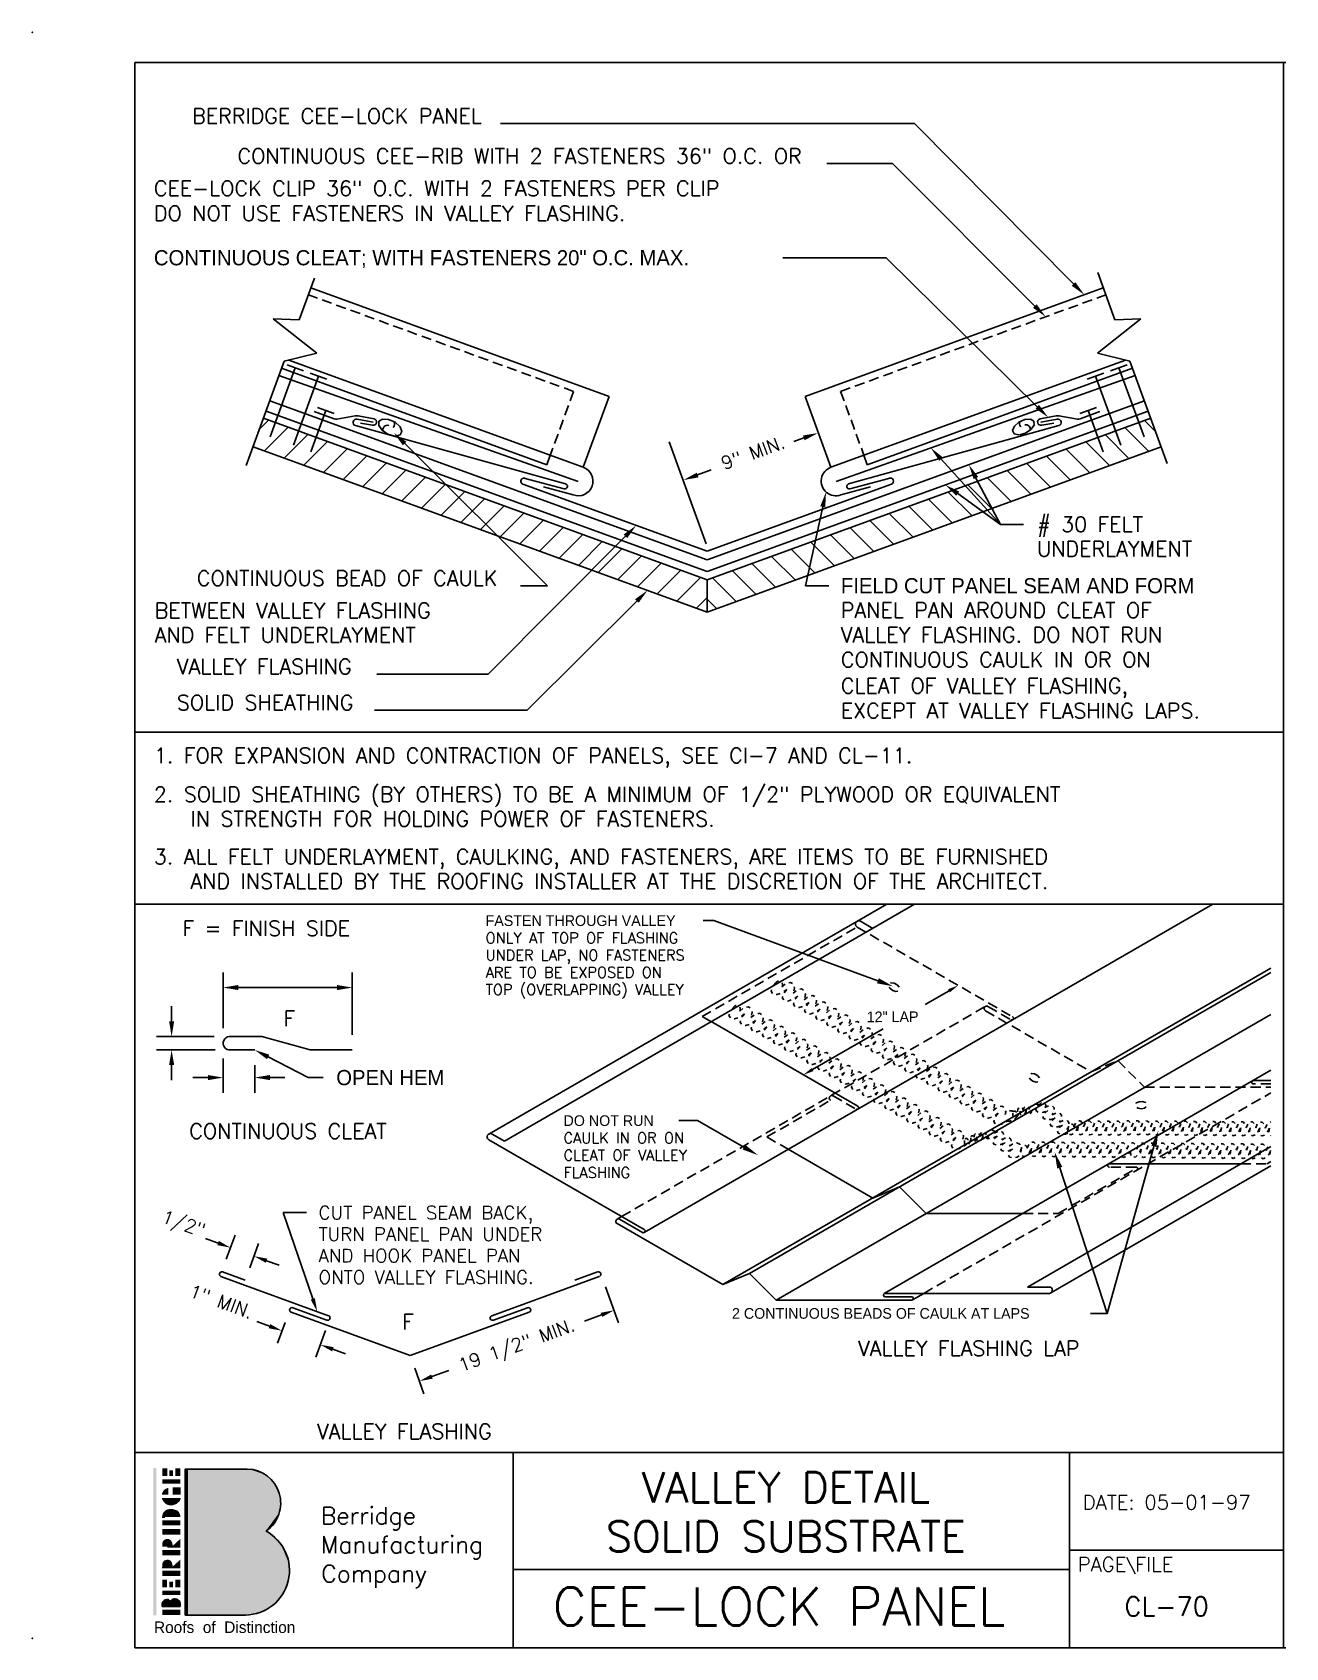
# Model space of a CAD drawing. Extents: x -41.3 to -10.3, y 0.7 to 40.7.
import ezdxf
from ezdxf.enums import TextEntityAlignment as Align

# ---------------------------------------------------------------- set-up
doc = ezdxf.new("R2010")
doc.units = 0
doc.header["$LTSCALE"] = 0.499875
doc.header["$MEASUREMENT"] = 0
doc.linetypes.add('DOT2', pattern=[0.125, 0, -0.125])
doc.linetypes.add('HIDDENX2', pattern=[0.75, 0.5, -0.25])
doc.layers.get('0').update_dxf_attribs({"linetype": 'CONTINUOUS'})
for name, color, linetype in [('1', 7, 'CONTINUOUS'), ('2', 7, 'CONTINUOUS'), ('BORDER', 7, 'CONTINUOUS'), ('CMP-FLSH', 7, 'CONTINUOUS'), ('DIM-TXT', 7, 'CONTINUOUS'), ('STRCTR', 7, 'CONTINUOUS')]:
    doc.layers.add(name, color=color, linetype=linetype)
doc.styles.add('AU101S01', font='SIMPLEX.SHX')
doc.styles.add('ROMANS', font='romans', dxfattribs={"height": 0.375})

msp = doc.modelspace()

# ---------------------------------------------------------------- texts
at = {"layer": 'BORDER', "color": 7, "linetype": 'CONTINUOUS'}
msp.add_text('DO NOT RUN', height=0.2637, dxfattribs=at).set_placement((-28.198, 13.625))
at = {"layer": 'BORDER', "color": 7, "linetype": 'CONTINUOUS', "style": 'ROMANS'}
for s, height, p in [('CAULK IN OR ON ', 0.26367, (-28.198, 13.198)), ('CLEAT OF VALLEY', 0.26367, (-28.198, 12.771)), ('FLASHING', 0.2637, (-28.198, 12.34)), ('PAGE\\FILE', 0.3566, (-15.473, 2.598))]:
    msp.add_text(s, height=height, dxfattribs=at).set_placement(p)
for s, height, p in [('DATE: 05-01-97', 0.35663, (-13.27, 4.314)), ('CEE-LOCK PANEL', 0.9375, (-22.861, 1.736)), ('CL-70', 0.4688, (-13.27, 1.736))]:
    msp.add_text(s, height=height, dxfattribs=at).set_placement(p, align=Align.MIDDLE)
at = {"layer": 'CMP-FLSH', "color": 7, "linetype": 'CONTINUOUS'}
for s, p in [('CONTINUOUS CLEAT; WITH FASTENERS 20" O.C. MAX.', (-38.337, 34.921)), ('OPEN HEM', (-33.823, 14.635))]:
    msp.add_text(s, height=0.375, dxfattribs=at).set_placement(p)
at = {"layer": 'CMP-FLSH', "color": 7, "linetype": 'CONTINUOUS', "style": 'AU101S01', "width": 1.000612}
for s, height, p in [('Berridge', 0.426, (-34.206, 3.769)), ('Manufacturing', 0.42603, (-34.207, 3.052)), ('Company', 0.426, (-34.192, 2.335))]:
    msp.add_text(s, height=height, dxfattribs=at).set_placement(p)
at = {"layer": 'CMP-FLSH', "color": 7, "linetype": 'CONTINUOUS', "width": 1.000612}
msp.add_text('Roofs  of  Distinction', height=0.28514, dxfattribs=at).set_placement((-38.335, 1.079))
at = {"layer": 'DIM-TXT', "color": 7, "linetype": 'CONTINUOUS', "style": 'ROMANS'}
for s, p in [('BERRIDGE CEE-LOCK PANEL', (-30.22, 38.429)), ('CONTINUOUS CEE-RIB WITH 2 FASTENERS 36" O.C. OR', (-22.302, 37.437)), ('CONTINUOUS BEAD OF CAULK', (-29.832, 26.991)), ('VALLEY FLASHING', (-33.443, 24.805)), ('SOLID SHEATHING', (-33.395, 23.914)), ('F = FINISH SIDE', (-33.483, 18.329))]:
    msp.add_text(s, height=0.375, dxfattribs=at).set_placement(p, align=Align.RIGHT)
for s, height, p in [('CEE-LOCK CLIP 36" O.C. WITH 2 FASTENERS PER CLIP', 0.375, (-38.335, 36.637)), ('DO NOT USE FASTENERS IN VALLEY FLASHING.', 0.375, (-38.335, 36.02)), ('# 30 FELT', 0.375, (-16.474, 28.324)), ('UNDERLAYMENT', 0.375, (-16.478, 27.718)), ('BETWEEN VALLEY FLASHING', 0.375, (-38.316, 26.192)), ('PANEL PAN AROUND CLEAT OF', 0.375, (-21.332, 26.199)), ('AND FELT UNDERLAYMENT', 0.375, (-38.316, 25.585)), ('VALLEY FLASHING. DO NOT RUN', 0.375, (-21.332, 25.592)), ('CONTINUOUS CAULK IN OR ON', 0.375, (-21.332, 24.976)), ('CLEAT OF VALLEY FLASHING,', 0.375, (-21.332, 24.33)), ('EXCEPT AT VALLEY FLASHING LAPS.', 0.375, (-21.332, 23.715)), ('1. FOR EXPANSION AND CONTRACTION OF PANELS, SEE CI-7 AND CL-11.', 0.375, (-38.337, 22.606)), ('2. SOLID SHEATHING (BY OTHERS) TO BE A MINIMUM OF 1/2" PLYWOOD OR EQUIVALENT', 0.375, (-38.337, 21.643)), ('IN STRENGTH FOR HOLDING POWER OF FASTENERS.', 0.375, (-37.428, 21.036)), ('3. ALL FELT UNDERLAYMENT, CAULKING, AND FASTENERS, ARE ITEMS TO BE FURNISHED', 0.375, (-38.337, 20.101)), ('AND INSTALLED BY THE ROOFING INSTALLER AT THE DISCRETION OF THE ARCHITECT.', 0.375, (-37.428, 19.494)), ('ONLY AT TOP OF FLASHING', 0.26367, (-30.127, 18.147)), ('UNDER LAP, NO FASTENERS', 0.26367, (-30.127, 17.72)), ('ARE TO BE EXPOSED ON', 0.26367, (-30.127, 17.293)), ('TOP (OVERLAPPING) VALLEY', 0.26367, (-30.127, 16.867)), ('F', 0.375, (-35.126, 16.096)), ('CUT PANEL SEAM BACK,', 0.32959, (-34.26, 11.315)), ('TURN PANEL PAN UNDER', 0.32959, (-34.262, 10.785)), ('AND HOOK PANEL PAN', 0.32959, (-34.262, 10.251)), ('ONTO VALLEY FLASHING.', 0.32959, (-34.262, 9.718)), ('F', 0.375, (-32.191, 8.591))]:
    msp.add_text(s, height=height, dxfattribs=at).set_placement(p)
for s, height, p in [('9" MIN.', 0.3296, (-23.51, 30.288)), ('19 1/2" MIN.', 0.32959, (-29.356, 8.187))]:
    msp.add_text(s, height=height, rotation=20, dxfattribs=at).set_placement(p, align=Align.MIDDLE)
at = {"layer": 'DIM-TXT', "color": 7, "linetype": 'CONTINUOUS'}
for s, height, p in [('FIELD CUT PANEL SEAM AND FORM', 0.375, (-21.332, 26.806)), ('FASTEN THROUGH VALLEY', 0.26367, (-30.127, 18.574)), ('2 CONTINUOUS BEADS OF CAULK AT LAPS', 0.26367, (-24.029, 8.855))]:
    msp.add_text(s, height=height, dxfattribs=at).set_placement(p)
msp.add_text('12" LAP', height=0.2637, rotation=0.1267, dxfattribs=at).set_placement((-20.694, 16.193))
at = {"layer": 'DIM-TXT', "color": 7, "linetype": 'CONTINUOUS', "style": 'ROMANS'}
for s, height, p in [('CONTINUOUS CLEAT', 0.375, (-35.017, 13.31)), ('VALLEY FLASHING LAP', 0.375, (-18.167, 7.935)), ('VALLEY FLASHING', 0.375, (-32.136, 5.879)), ('VALLEY DETAIL', 0.75, (-22.693, 4.311)), ('SOLID SUBSTRATE', 0.75, (-22.693, 3.097))]:
    msp.add_text(s, height=height, dxfattribs=at).set_placement(p, align=Align.CENTER)
for s, p in [('1/2"', (-37.659, 11.059)), ('1" MIN.', (-36.724, 9.125))]:
    msp.add_text(s, height=0.3296, rotation=340, dxfattribs=at).set_placement(p, align=Align.CENTER)

# ---------------------------------------------------------------- blocks, each defined once
blk = doc.blocks.new('*X0')
at = {"color": 0, "linetype": 'CONTINUOUS'}
for p, q in [((8.162, 16.117), (8.387, 16.342)), ((8.288, 15.58), (8.873, 16.165)), ((8.774, 15.403), (9.359, 15.988)), ((9.26, 15.226), (9.845, 15.811)), ((9.746, 15.049), (10.331, 15.634)), ((10.232, 14.872), (10.817, 15.457)), ((10.718, 14.695), (11.303, 15.28)), ((11.204, 14.518), (11.789, 15.104)), ((11.69, 14.341), (12.275, 14.927)), ((12.176, 14.165), (12.761, 14.75)), ((12.662, 13.988), (13.247, 14.573)), ((13.148, 13.811), (13.733, 14.396)), ((13.634, 13.634), (14.219, 14.219)), ((14.12, 13.457), (14.705, 14.042)), ((14.606, 13.28), (15.191, 13.865)), ((15.092, 13.103), (15.677, 13.688)), ((15.578, 12.926), (16.163, 13.511)), ((16.064, 12.749), (16.649, 13.335)), ((16.55, 12.573), (17.135, 13.158)), ((17.036, 12.396), (17.621, 12.981)), ((17.522, 12.219), (18.107, 12.804)), ((18.008, 12.042), (18.593, 12.627)), ((18.494, 11.865), (19.079, 12.45)), ((18.98, 11.688), (19.242, 11.95))]:
    blk.add_line(p, q, dxfattribs=at)
blk = doc.blocks.new('*X1')
at = {"color": 0, "linetype": 'CONTINUOUS'}
for p, q in [((30.171, 15.57), (29.586, 16.155)), ((30.343, 16.061), (30.072, 16.332)), ((28.713, 15.04), (28.128, 15.625)), ((29.199, 15.216), (28.614, 15.802)), ((29.685, 15.393), (29.1, 15.978)), ((27.741, 14.686), (27.155, 15.271)), ((28.227, 14.863), (27.642, 15.448)), ((26.769, 14.332), (26.183, 14.917)), ((27.255, 14.509), (26.669, 15.094)), ((25.797, 13.978), (25.211, 14.563)), ((26.283, 14.155), (25.697, 14.74)), ((24.339, 13.447), (23.753, 14.033)), ((24.825, 13.624), (24.239, 14.21)), ((25.311, 13.801), (24.725, 14.386)), ((23.366, 13.094), (22.781, 13.679)), ((23.853, 13.271), (23.267, 13.856)), ((22.394, 12.74), (21.809, 13.325)), ((22.88, 12.917), (22.295, 13.502)), ((20.936, 12.209), (20.351, 12.794)), ((21.422, 12.386), (20.837, 12.971)), ((21.908, 12.563), (21.323, 13.148)), ((19.964, 11.855), (19.379, 12.441)), ((20.45, 12.032), (19.865, 12.617)), ((19.478, 11.679), (19.242, 11.915))]:
    blk.add_line(p, q, dxfattribs=at)

# ---------------------------------------------------------------- linework, layer by layer
at = {"color": 7}
for p in [(-41.346, 40.687), (-41.346, 0.95)]:
    msp.add_point(p, dxfattribs=at)
at = {"layer": '1', "color": 7}
for p, q in [((-10.324, 39.938), (-38.806, 39.938)), ((-38.806, 39.938), (-38.806, 0.716)), ((-10.381, 0.716), (-10.381, 39.938)), ((-38.806, 5.543), (-10.362, 5.543)), ((-29.441, 0.716), (-29.441, 5.532)), ((-10.362, 5.543), (-15.672, 5.543)), ((-15.672, 5.543), (-15.672, 3.129)), ((-37.515, 5.131), (-37.515, 1.547)), ((-15.672, 3.129), (-10.381, 3.129)), ((-10.381, 3.129), (-15.672, 3.129)), ((-15.672, 3.129), (-15.672, 0.716)), ((-29.417, 2.647), (-15.672, 2.647)), ((-38.806, 0.716), (-10.323, 0.716)), ((-15.672, 0.716), (-29.441, 0.716))]:
    msp.add_line(p, q, dxfattribs=at)
at = {"layer": '2', "color": 7}
for p, q in [((-37.566, 5.004), (-37.565, 1.528)), ((-37.565, 4.522), (-37.557, 5.137)), ((-37.565, 5.004), (-37.565, 5.137)), ((-37.555, 5.137), (-37.565, 5.137)), ((-37.558, 3.334), (-37.55, 5.138)), ((-37.551, 4.237), (-37.551, 5.138)), ((-37.551, 5.127), (-37.55, 5.138)), ((-37.551, 5.082), (-37.551, 5.138)), ((-37.55, 5.13), (-37.551, 5.132)), ((-37.551, 5.126), (-37.551, 5.132)), ((-37.551, 5.126), (-37.55, 5.131)), ((-36.037, 5.135), (-37.549, 5.135)), ((-37.549, 5.121), (-37.549, 1.524)), ((-38.071, 3.949), (-38.128, 3.949)), ((-38.066, 3.949), (-38.128, 3.949)), ((-38.066, 3.949), (-38.128, 3.949)), ((-38.108, 3.949), (-38.091, 3.949)), ((-37.565, 3.908), (-37.565, 1.522)), ((-38, 3.213), (-37.683, 3.214)), ((-37.954, 2.7), (-38.128, 2.7)), ((-38, 2.7), (-37.683, 2.701)), ((-38.123, 1.824), (-38.128, 1.799)), ((-38.128, 1.799), (-38.128, 1.738)), ((-38.128, 1.736), (-37.685, 1.736)), ((-38.113, 1.848), (-38.123, 1.824)), ((-38.096, 1.869), (-38.113, 1.848)), ((-38.08, 1.884), (-38.096, 1.869)), ((-38.054, 1.896), (-38.08, 1.884)), ((-38.027, 1.905), (-38.054, 1.896)), ((-37.978, 1.906), (-38.027, 1.905)), ((-37.961, 1.89), (-37.978, 1.906)), ((-37.945, 1.873), (-37.961, 1.89)), ((-37.927, 1.857), (-37.945, 1.873)), ((-37.921, 1.869), (-37.927, 1.857)), ((-37.91, 1.883), (-37.921, 1.869)), ((-37.881, 1.904), (-37.91, 1.883)), ((-37.859, 1.914), (-37.881, 1.904)), ((-37.834, 1.925), (-37.859, 1.914)), ((-37.81, 1.925), (-37.834, 1.925)), ((-37.778, 1.92), (-37.81, 1.925)), ((-37.756, 1.911), (-37.778, 1.919)), ((-37.734, 1.895), (-37.756, 1.911)), ((-37.713, 1.875), (-37.734, 1.895)), ((-37.698, 1.849), (-37.713, 1.875)), ((-37.684, 1.815), (-37.7, 1.854)), ((-37.685, 1.736), (-37.685, 1.816)), ((-37.55, 1.522), (-37.565, 1.522)), ((-36.07, 1.522), (-37.55, 1.522))]:
    msp.add_line(p, q, dxfattribs=at)
for centre, major_axis, start_param, end_param in [((-36.042, 4.292), (0.844, 0), 5.328844, 7.832798), ((-36.085, 2.628), (-1.105, 0), 1.579801, 4.224074)]:
    msp.add_ellipse(centre, major_axis=major_axis, ratio=0.999388, start_param=start_param, end_param=end_param, dxfattribs=at)
for points in [[(-38.347, 5.16), (-38.275, 5.16), (-38.347, 1.519), (-38.275, 1.519)], [(-38.008, 4.964), (-38.008, 5.154), (-38.129, 4.963), (-38.129, 5.154)], [(-38.128, 4.881), (-37.685, 4.881), (-38.128, 4.771), (-37.685, 4.771)], [(-37.957, 4.964), (-37.867, 4.964), (-37.957, 5.104), (-37.867, 5.104)], [(-37.806, 4.963), (-37.685, 4.963), (-37.806, 5.154), (-37.685, 5.154)], [(-37.553, 5.135), (-37.553, 3.922), (-37.561, 3.922)], [(-37.558, 4.565), (-37.558, 5.138), (-37.361, 4.558)], [(-37.558, 1.523), (-35.561, 3.612), (-37.55, 5.137)], [(-37.549, 5.137), (-37.558, 5.137), (-37.546, 5.117), (-37.55, 5.114)], [(-35.561, 3.612), (-35.98, 5.137), (-37.55, 5.137)], [(-35.537, 4.981), (-35.819, 5.111), (-35.98, 5.137)], [(-35.206, 4.452), (-35.537, 4.981), (-35.98, 5.137)], [(-35.561, 3.612), (-35.206, 4.452), (-35.98, 5.137)], [(-35.537, 4.981), (-35.674, 5.051), (-35.819, 5.111)], [(-35.303, 4.695), (-35.416, 4.868), (-35.537, 4.981)], [(-35.206, 4.452), (-35.303, 4.695), (-35.537, 4.981)], [(-38.074, 4.625), (-38.111, 4.577), (-38.139, 4.501)], [(-38.074, 4.625), (-38.139, 4.501), (-37.977, 4.501)], [(-38.111, 4.577), (-38.126, 4.555), (-38.139, 4.501)], [(-38.126, 4.555), (-38.139, 4.523), (-38.139, 4.501)], [(-38.137, 4.417), (-38.129, 4.38), (-38.1, 4.335)], [(-38.137, 4.417), (-38.1, 4.335), (-38.049, 4.279)], [(-38.137, 4.417), (-38.049, 4.279), (-37.947, 4.238)], [(-37.947, 4.238), (-37.676, 4.417), (-38.137, 4.417)], [(-38.074, 4.625), (-38.099, 4.602), (-38.111, 4.577)], [(-37.977, 4.671), (-38.006, 4.661), (-38.074, 4.625)], [(-38.074, 4.625), (-37.977, 4.501), (-37.977, 4.671)], [(-38.006, 4.661), (-38.035, 4.651), (-38.074, 4.625)], [(-38.035, 4.651), (-38.057, 4.641), (-38.074, 4.625)], [(-37.947, 4.238), (-37.783, 4.27), (-37.676, 4.417)], [(-37.685, 4.681), (-37.685, 4.501), (-37.873, 4.681), (-37.873, 4.501)], [(-37.783, 4.27), (-37.727, 4.317), (-37.676, 4.417)], [(-37.727, 4.317), (-37.696, 4.346), (-37.676, 4.417)], [(-37.696, 4.346), (-37.677, 4.398), (-37.676, 4.417)], [(-37.685, 4.681), (-37.676, 4.681), (-37.684, 4.5), (-37.676, 4.5)], [(-35.561, 3.612), (-35.231, 4.062), (-35.206, 4.452)], [(-35.231, 4.062), (-35.198, 4.244), (-35.206, 4.452)], [(-38.112, 4.039), (-38.125, 4.008), (-38.128, 3.996)], [(-38.112, 4.039), (-38.128, 3.996), (-38.128, 3.949)], [(-38.112, 4.039), (-38.128, 3.949), (-38.015, 3.963)], [(-38.097, 4.016), (-38.128, 3.949), (-38.127, 3.949)], [(-38.097, 4.016), (-38.127, 3.949), (-38.016, 3.948)], [(-38.067, 4.1), (-38.094, 4.07), (-38.112, 4.039)], [(-38.067, 4.1), (-38.112, 4.039), (-37.989, 3.996)], [(-38.094, 4.07), (-38.105, 4.056), (-38.112, 4.039)], [(-38.112, 4.039), (-38.015, 3.963), (-38.003, 3.982)], [(-38.112, 4.039), (-38.003, 3.982), (-37.989, 3.996)], [(-38.1, 4.335), (-38.075, 4.306), (-38.049, 4.279)], [(-38.016, 3.948), (-37.849, 4.044), (-38.097, 4.016)], [(-37.993, 4.138), (-38.024, 4.125), (-38.067, 4.1)], [(-37.993, 4.138), (-38.067, 4.1), (-37.972, 4.005)], [(-38.024, 4.125), (-38.051, 4.111), (-38.067, 4.1)], [(-38.067, 4.1), (-37.989, 3.996), (-37.972, 4.005)], [(-38.049, 4.279), (-38.016, 4.257), (-37.947, 4.238)], [(-38.016, 3.948), (-37.684, 3.948), (-37.849, 4.044)], [(-37.86, 4.141), (-37.938, 4.149), (-37.993, 4.138)], [(-37.947, 4.017), (-37.86, 4.141), (-37.993, 4.138)], [(-37.993, 4.138), (-37.972, 4.005), (-37.956, 4.013)], [(-37.993, 4.138), (-37.956, 4.013), (-37.947, 4.017)], [(-37.947, 4.238), (-37.876, 4.238), (-37.783, 4.27)], [(-37.947, 4.017), (-37.855, 4.017), (-37.86, 4.141)], [(-37.86, 4.141), (-37.88, 4.149), (-37.938, 4.149)], [(-37.815, 4.13), (-37.841, 4.136), (-37.86, 4.141)], [(-37.763, 4.112), (-37.815, 4.13), (-37.86, 4.141)], [(-37.855, 4.017), (-37.763, 4.112), (-37.86, 4.141)], [(-37.855, 4.017), (-37.827, 4.008), (-37.763, 4.112)], [(-37.827, 4.008), (-37.711, 4.058), (-37.763, 4.112)], [(-37.827, 4.008), (-37.796, 3.968), (-37.711, 4.058)], [(-37.763, 4.112), (-37.792, 4.122), (-37.815, 4.13)], [(-37.796, 3.968), (-37.685, 3.95), (-37.711, 4.058)], [(-37.783, 4.27), (-37.757, 4.289), (-37.727, 4.317)], [(-37.736, 4.089), (-37.751, 4.103), (-37.763, 4.112)], [(-37.711, 4.058), (-37.736, 4.089), (-37.763, 4.112)], [(-37.711, 4.058), (-37.716, 4.068), (-37.736, 4.089)], [(-37.686, 3.998), (-37.697, 4.027), (-37.711, 4.058)], [(-37.685, 3.95), (-37.686, 3.998), (-37.711, 4.058)], [(-35.561, 3.612), (-35.319, 3.846), (-35.231, 4.062)], [(-38.128, 3.949), (-38.017, 3.95), (-38.015, 3.963)], [(-38.128, 3.867), (-37.685, 3.867), (-38.128, 3.747), (-37.685, 3.747)], [(-38.128, 3.655), (-37.686, 3.655), (-38.128, 3.514), (-37.686, 3.514)], [(-37.796, 3.968), (-37.796, 3.95), (-37.685, 3.95)], [(-37.558, 1.523), (-36.02, 1.531), (-35.561, 3.612)], [(-36.02, 1.531), (-34.997, 2.476), (-35.561, 3.612)], [(-35.561, 3.612), (-35.4, 3.759), (-35.319, 3.846)], [(-35.561, 3.612), (-35.521, 3.62), (-35.4, 3.759)], [(-35.19, 3.274), (-35.408, 3.49), (-35.561, 3.612)], [(-34.997, 2.476), (-35.19, 3.274), (-35.561, 3.612)], [(-38.091, 3.37), (-38.117, 3.337), (-38.129, 3.294)], [(-38.091, 3.37), (-38.129, 3.294), (-38.128, 3.215)], [(-37.897, 3.213), (-38.091, 3.37), (-38.128, 3.215)], [(-38.091, 3.37), (-38.106, 3.357), (-38.117, 3.337)], [(-38.015, 3.404), (-38.055, 3.395), (-38.091, 3.37)], [(-37.947, 3.394), (-38.015, 3.404), (-38.091, 3.37)], [(-38.055, 3.395), (-38.075, 3.386), (-38.091, 3.37)], [(-37.897, 3.213), (-37.947, 3.394), (-38.091, 3.37)], [(-38.015, 3.404), (-38.033, 3.401), (-38.055, 3.395)], [(-37.947, 3.394), (-37.984, 3.404), (-38.015, 3.404)], [(-37.947, 3.394), (-37.97, 3.403), (-37.984, 3.404)], [(-37.91, 3.368), (-37.924, 3.383), (-37.947, 3.394)], [(-37.882, 3.305), (-37.91, 3.368), (-37.947, 3.394)], [(-37.897, 3.213), (-37.882, 3.305), (-37.947, 3.394)], [(-37.882, 3.305), (-37.89, 3.327), (-37.91, 3.368)], [(-37.897, 3.213), (-37.875, 3.259), (-37.882, 3.305)], [(-37.897, 3.213), (-37.876, 3.231), (-37.875, 3.259)], [(-37.685, 3.404), (-37.685, 3.215), (-37.895, 3.215)], [(-37.875, 3.259), (-37.877, 3.282), (-37.882, 3.305)], [(-35.19, 3.274), (-35.295, 3.386), (-35.408, 3.49)], [(-35.005, 2.823), (-35.086, 3.083), (-35.19, 3.274)], [(-34.997, 2.476), (-35.005, 2.823), (-35.19, 3.274)], [(-38.128, 3.131), (-37.685, 3.131), (-38.129, 3.002), (-37.685, 3.002)], [(-38.091, 2.857), (-38.117, 2.824), (-38.129, 2.78)], [(-38.091, 2.857), (-38.129, 2.78), (-38.128, 2.702)], [(-37.897, 2.7), (-38.091, 2.857), (-38.128, 2.702)], [(-38.091, 2.857), (-38.106, 2.843), (-38.117, 2.824)], [(-38.015, 2.891), (-38.055, 2.882), (-38.091, 2.857)], [(-37.947, 2.881), (-38.015, 2.891), (-38.091, 2.857)], [(-38.055, 2.882), (-38.075, 2.873), (-38.091, 2.857)], [(-37.897, 2.7), (-37.947, 2.881), (-38.091, 2.857)], [(-38.015, 2.891), (-38.033, 2.888), (-38.055, 2.882)], [(-37.947, 2.881), (-37.984, 2.891), (-38.015, 2.891)], [(-37.947, 2.881), (-37.97, 2.89), (-37.984, 2.891)], [(-37.91, 2.854), (-37.924, 2.87), (-37.947, 2.881)], [(-37.882, 2.791), (-37.91, 2.854), (-37.947, 2.881)], [(-37.897, 2.7), (-37.882, 2.791), (-37.947, 2.881)], [(-37.882, 2.791), (-37.89, 2.814), (-37.91, 2.854)], [(-37.685, 2.891), (-37.685, 2.702), (-37.895, 2.702)], [(-35.005, 2.823), (-35.037, 2.97), (-35.086, 3.083)], [(-34.997, 2.476), (-34.981, 2.597), (-35.005, 2.823)], [(-38.128, 2.618), (-37.685, 2.618), (-38.129, 2.488), (-37.685, 2.488)], [(-38.009, 2.209), (-38.009, 2.399), (-38.129, 2.208), (-38.129, 2.399)], [(-37.897, 2.7), (-37.875, 2.746), (-37.882, 2.791)], [(-37.897, 2.7), (-37.876, 2.718), (-37.875, 2.746)], [(-37.875, 2.746), (-37.877, 2.769), (-37.882, 2.791)], [(-37.807, 2.208), (-37.685, 2.208), (-37.807, 2.399), (-37.685, 2.399)], [(-36.02, 1.531), (-35.223, 1.939), (-34.997, 2.476)], [(-35.223, 1.939), (-35.07, 2.199), (-34.997, 2.476)], [(-35.07, 2.199), (-35.021, 2.311), (-34.997, 2.476)], [(-38.128, 2.125), (-37.685, 2.125), (-38.128, 2.016), (-37.685, 2.016)], [(-37.957, 2.209), (-37.867, 2.209), (-37.957, 2.349), (-37.867, 2.349)], [(-35.223, 1.939), (-35.118, 2.086), (-35.07, 2.199)], [(-37.926, 1.856), (-38.109, 1.854), (-38.128, 1.738)], [(-37.926, 1.856), (-38.128, 1.738), (-37.685, 1.738)], [(-38.109, 1.854), (-38.124, 1.818), (-38.128, 1.8)], [(-38.109, 1.854), (-38.128, 1.8), (-38.128, 1.738)], [(-38.128, 1.654), (-37.685, 1.654), (-38.128, 1.523), (-37.685, 1.523)], [(-38.109, 1.854), (-38.12, 1.831), (-38.124, 1.818)], [(-38.009, 1.905), (-38.061, 1.894), (-38.109, 1.854)], [(-37.926, 1.856), (-38.009, 1.905), (-38.109, 1.854)], [(-38.061, 1.894), (-38.095, 1.869), (-38.109, 1.854)], [(-38.061, 1.894), (-38.086, 1.88), (-38.095, 1.869)], [(-38.009, 1.905), (-38.04, 1.902), (-38.061, 1.894)], [(-38.009, 1.905), (-38.026, 1.905), (-38.04, 1.902)], [(-37.971, 1.901), (-37.996, 1.906), (-38.009, 1.905)], [(-37.961, 1.888), (-37.971, 1.901), (-38.009, 1.905)], [(-37.926, 1.856), (-37.961, 1.888), (-38.009, 1.905)], [(-37.971, 1.901), (-37.979, 1.906), (-37.996, 1.906)], [(-37.94, 1.869), (-37.95, 1.88), (-37.961, 1.888)], [(-37.926, 1.856), (-37.94, 1.869), (-37.961, 1.888)], [(-37.837, 1.925), (-37.897, 1.892), (-37.926, 1.856)], [(-37.74, 1.9), (-37.837, 1.925), (-37.926, 1.856)], [(-37.685, 1.738), (-37.74, 1.9), (-37.926, 1.856)], [(-37.897, 1.892), (-37.914, 1.878), (-37.926, 1.856)], [(-37.914, 1.878), (-37.922, 1.868), (-37.926, 1.856)], [(-37.837, 1.925), (-37.868, 1.911), (-37.897, 1.892)], [(-37.868, 1.911), (-37.885, 1.901), (-37.897, 1.892)], [(-37.805, 1.923), (-37.807, 1.926), (-37.837, 1.925)], [(-37.778, 1.919), (-37.805, 1.923), (-37.837, 1.925)], [(-37.74, 1.9), (-37.778, 1.919), (-37.837, 1.925)], [(-37.778, 1.919), (-37.79, 1.922), (-37.805, 1.923)], [(-37.74, 1.9), (-37.758, 1.913), (-37.778, 1.919)], [(-37.712, 1.876), (-37.727, 1.89), (-37.74, 1.9)], [(-37.7, 1.853), (-37.712, 1.876), (-37.74, 1.9)], [(-37.685, 1.818), (-37.7, 1.853), (-37.74, 1.9)], [(-37.685, 1.738), (-37.685, 1.818), (-37.74, 1.9)], [(-36.02, 1.531), (-35.472, 1.713), (-35.223, 1.939)], [(-36.02, 1.531), (-35.819, 1.557), (-35.472, 1.713)], [(-35.819, 1.557), (-35.649, 1.618), (-35.472, 1.713)], [(-35.819, 1.557), (-35.682, 1.601), (-35.649, 1.618)], [(-35.649, 1.618), (-35.569, 1.653), (-35.472, 1.713)], [(-35.472, 1.713), (-35.335, 1.817), (-35.223, 1.939)], [(-37.558, 1.523), (-36.028, 1.523), (-36.02, 1.531)], [(-36.02, 1.531), (-35.931, 1.531), (-35.819, 1.557)]]:
    msp.add_solid(points, dxfattribs=at)
at = {"layer": 'BORDER', "color": 7, "linetype": 'CONTINUOUS'}
for p, q in [((-38.806, 23.37), (-10.381, 23.37)), ((-38.806, 19.115), (-10.381, 19.115))]:
    msp.add_line(p, q, dxfattribs=at)
at = {"layer": 'BORDER', "color": 7, "linetype": 'CONTINUOUS', "flags": 128}
msp.add_lwpolyline([(-23.733, 13.101), (-24.886, 13.757), (-25.347, 13.757)], dxfattribs=at)
at = {"layer": 'BORDER', "color": 7, "linetype": 'CONTINUOUS', "extrusion": (0, 0, -1)}
msp.add_solid([(23.7, 13.159), (23.385, 12.903), (23.766, 13.043)], dxfattribs=at)
at = {"layer": 'CMP-FLSH', "color": 7, "linetype": 'HIDDENX2'}
for p, q in [((-27.95, 31.802), (-34.514, 34.191)), ((-21.339, 31.802), (-14.775, 34.191)), ((-27.95, 31.802), (-28.525, 30.222)), ((-21.339, 31.802), (-20.764, 30.222)), ((-24.765, 16.334), (-20.931, 18.547)), ((-20.961, 18.66), (-20.961, 18.66)), ((-20.931, 18.547), (-17.081, 16.325)), ((-26.759, 11.384), (-17.755, 16.583)), ((-17.755, 16.476), (-15.135, 14.963)), ((-17.693, 16.583), (-17.122, 16.253)), ((-24.765, 16.334), (-24.544, 16.207)), ((-15.135, 14.963), (-14.476, 15.242)), ((-14.476, 15.242), (-13.817, 14.582)), ((-19.283, 9.483), (-10.692, 14.444)), ((-13.817, 14.582), (-10.692, 14.582)), ((-10.692, 14.665), (-11.122, 14.665)), ((-23.164, 13.353), (-21.589, 14.262)), ((-21.527, 14.369), (-20.956, 14.04)), ((-23.164, 13.353), (-22.635, 13.047)), ((-15.954, 11.459), (-14.111, 12.524)), ((-14.028, 12.606), (-14.687, 12.606)), ((-11.433, 12.688), (-10.784, 12.688)), ((-10.784, 12.688), (-10.692, 12.742)), ((-16.827, 11.459), (-15.954, 11.459))]:
    msp.add_line(p, q, dxfattribs=at)
at = {"layer": 'CMP-FLSH', "color": 7, "linetype": 'CONTINUOUS'}
for p, q in [((-27.071, 31.678), (-34.452, 34.364)), ((-22.218, 31.678), (-14.838, 34.364)), ((-34.837, 32.386), (-35.459, 30.676)), ((-34.631, 32.311), (-35.042, 32.461)), ((-27.71, 29.925), (-34.999, 32.578)), ((-21.58, 29.925), (-14.29, 32.578)), ((-14.658, 32.311), (-14.247, 32.461)), ((-14.452, 32.386), (-13.83, 30.676)), ((-27.838, 29.573), (-35.241, 32.194)), ((-28.611, 29.987), (-35.175, 32.376)), ((-34.261, 32.176), (-34.883, 30.467)), ((-34.055, 32.102), (-34.466, 32.251)), ((-21.451, 29.573), (-14.048, 32.194)), ((-20.679, 29.987), (-14.114, 32.376)), ((-15.234, 32.102), (-14.823, 32.251)), ((-15.029, 32.176), (-14.406, 30.467)), ((-27.071, 31.678), (-27.71, 29.925)), ((-22.218, 31.678), (-21.58, 29.925)), ((-24.645, 27.342), (-35.561, 31.315)), ((-24.645, 27.63), (-35.469, 31.57)), ((-34.08, 31.331), (-34.452, 30.31)), ((-33.877, 31.124), (-34.369, 31.303)), ((-33.874, 31.256), (-34.286, 31.405)), ((-33.812, 31.118), (-33.355, 31.198)), ((-32.886, 31.124), (-33.283, 31.195)), ((-24.645, 27.63), (-13.821, 31.57)), ((-24.645, 27.342), (-13.728, 31.315)), ((-16.403, 31.124), (-16.006, 31.195)), ((-15.477, 31.118), (-15.935, 31.198)), ((-15.415, 31.256), (-15.004, 31.405)), ((-15.413, 31.124), (-14.92, 31.303)), ((-15.209, 31.331), (-14.838, 30.31)), ((-33.348, 30.954), (-28.147, 29.512)), ((-32.908, 31.044), (-33.305, 31.114)), ((-32.929, 30.964), (-33.225, 31.017)), ((-15.942, 30.954), (-21.143, 29.512)), ((-16.382, 31.044), (-15.984, 31.114)), ((-16.36, 30.964), (-16.064, 31.017)), ((-25.584, 30.552), (-24.666, 28.028)), ((-22.251, 30.65), (-22.497, 30.563)), ((-28.525, 30.222), (-28.611, 29.987)), ((-20.764, 30.222), (-20.679, 29.987)), ((-18.854, 30.126), (-17.383, 28.511)), ((-29.145, 29.65), (-28.179, 29.391)), ((-24.54, 29.857), (-24.879, 29.736)), ((-20.144, 29.65), (-21.11, 29.391)), ((-29.207, 29.506), (-24.645, 27.845)), ((-28.692, 29.436), (-27.959, 29.24)), ((-20.082, 29.506), (-24.645, 27.845)), ((-20.597, 29.436), (-21.337, 29.238)), ((-30.049, 13.426), (-20.196, 19.115)), ((-29.663, 13.251), (-19.508, 19.115)), ((-26.199, 10.989), (-12.125, 19.115)), ((-20.546, 18.515), (-20.849, 18.69)), ((-36.623, 16.046), (-36.623, 17.425)), ((-33.426, 15.881), (-33.426, 17.425)), ((-10.692, 17.528), (-24.252, 9.699)), ((-10.692, 17.426), (-23.593, 9.978)), ((-36.248, 17.05), (-33.801, 17.05)), ((-37.898, 16.211), (-37.898, 16.586)), ((-24.544, 16.207), (-20.915, 14.111)), ((-10.692, 16.387), (-22.934, 9.318)), ((-36.847, 15.836), (-38.273, 15.836)), ((-36.472, 15.836), (-35.665, 15.836)), ((-35.665, 15.836), (-34.473, 15.506)), ((-36.818, 15.506), (-38.273, 15.506)), ((-36.623, 15.296), (-36.623, 14.448)), ((-36.443, 15.506), (-35.842, 15.506)), ((-34.473, 15.506), (-33.426, 15.506)), ((-37.898, 15.131), (-37.898, 14.756)), ((-36.998, 14.823), (-37.373, 14.823)), ((-35.842, 15.131), (-35.842, 14.448)), ((-35.467, 14.823), (-35.092, 14.823)), ((-20.26, 9.478), (-10.692, 15.002)), ((-11.122, 14.747), (-10.692, 14.747)), ((-30.079, 13.396), (-30.079, 13.396)), ((-30.049, 13.283), (-26.199, 11.061)), ((-29.663, 13.251), (-29.966, 13.426)), ((-22.635, 13.047), (-20.544, 11.84)), ((-16.716, 9.638), (-10.692, 13.116)), ((-16.137, 9.493), (-10.692, 12.637)), ((-14.687, 12.688), (-11.433, 12.688)), ((-20.544, 11.84), (-19.885, 12.119)), ((-19.885, 12.119), (-19.226, 11.459)), ((-26.872, 11.319), (-26.759, 11.384)), ((-26.872, 11.212), (-24.252, 9.699)), ((-26.811, 11.319), (-26.24, 10.989)), ((-19.226, 11.459), (-16.827, 11.459)), ((-36.637, 10.013), (-36.074, 9.808)), ((-27.353, 10.013), (-27.915, 9.808)), ((-34.014, 8.931), (-36.677, 9.901)), ((-29.976, 8.931), (-27.312, 9.901)), ((-24.252, 9.699), (-23.593, 9.978)), ((-23.593, 9.978), (-22.934, 9.318)), ((-16.716, 9.638), (-16.173, 9.638)), ((-22.934, 9.318), (-19.58, 9.318)), ((-20.239, 9.483), (-16.173, 9.483)), ((-19.58, 9.401), (-20.239, 9.401)), ((-19.559, 9.324), (-19.283, 9.483)), ((-31.995, 7.943), (-34.94, 9.015)), ((-34.899, 9.127), (-34.055, 8.82)), ((-31.995, 7.943), (-29.05, 9.015)), ((-29.09, 9.127), (-29.935, 8.82))]:
    msp.add_line(p, q, dxfattribs=at)
at = {"layer": 'CMP-FLSH', "color": 7, "linetype": 'CONTINUOUS', "flags": 128}
for points in [[(-16.472, 31.423), (-20.215, 35.109), (-22.766, 35.109)], [(-16.914, 30.728), (-16.764, 30.769), (-16.63, 30.859), (-16.553, 30.968), (-16.557, 31.064), (-16.641, 31.115), (-16.779, 31.107), (-16.927, 31.042), (-17.04, 30.939), (-17.083, 30.832), (-17.041, 30.753), (-16.928, 30.727)], [(-35.509, 15.334), (-34.52, 14.823), (-34.145, 14.823)]]:
    msp.add_lwpolyline(points, dxfattribs=at)
at = {"layer": 'CMP-FLSH', "color": 7, "linetype": 'CONTINUOUS', "extrusion": (0, 0, -1), "flags": 128}
msp.add_lwpolyline([(32.38, 30.696), (32.543, 30.741), (32.689, 30.839), (32.773, 30.958), (32.769, 31.062), (32.677, 31.118), (32.527, 31.109), (32.365, 31.038), (32.242, 30.926), (32.196, 30.809), (32.242, 30.723), (32.364, 30.695)], dxfattribs=at)
at = {"layer": 'CMP-FLSH', "color": 7, "linetype": 'DOT2', "flags": 128}
for points in [[(-22.949, 17.162), (-23.033, 17.057), (-23.058, 16.958), (-23.016, 16.892), (-22.919, 16.877), (-22.794, 16.917), (-22.674, 17.001)], [(-22.674, 17.001), (-22.758, 16.896), (-22.783, 16.797), (-22.741, 16.731), (-22.644, 16.716), (-22.518, 16.756), (-22.399, 16.84)], [(-22.399, 16.84), (-22.483, 16.735), (-22.507, 16.636), (-22.465, 16.57), (-22.369, 16.555), (-22.243, 16.595), (-22.123, 16.679)], [(-23.994, 16.559), (-24.078, 16.454), (-24.103, 16.355), (-24.061, 16.289), (-23.964, 16.274), (-23.839, 16.314), (-23.719, 16.398)], [(-23.719, 16.398), (-23.803, 16.293), (-23.828, 16.194), (-23.786, 16.128), (-23.689, 16.113), (-23.563, 16.153), (-23.443, 16.237)], [(-22.123, 16.679), (-22.207, 16.574), (-22.232, 16.475), (-22.19, 16.409), (-22.093, 16.394), (-21.968, 16.434), (-21.848, 16.518)], [(-21.848, 16.518), (-21.932, 16.413), (-21.957, 16.314), (-21.915, 16.248), (-21.818, 16.233), (-21.693, 16.273), (-21.573, 16.357)], [(-23.443, 16.237), (-23.528, 16.132), (-23.552, 16.033), (-23.51, 15.967), (-23.413, 15.952), (-23.288, 15.992), (-23.168, 16.076)], [(-23.168, 16.076), (-23.252, 15.971), (-23.277, 15.872), (-23.235, 15.806), (-23.138, 15.79), (-23.013, 15.83), (-22.893, 15.915)], [(-21.573, 16.357), (-21.657, 16.252), (-21.681, 16.153), (-21.639, 16.086), (-21.543, 16.071), (-21.417, 16.111), (-21.297, 16.196)], [(-21.297, 16.196), (-21.381, 16.09), (-21.406, 15.991), (-21.364, 15.925), (-21.267, 15.91), (-21.142, 15.95), (-21.022, 16.034)], [(-21.022, 16.034), (-21.106, 15.929), (-21.131, 15.83), (-21.089, 15.764), (-20.992, 15.749), (-20.867, 15.789), (-20.747, 15.873)], [(-22.893, 15.915), (-22.977, 15.81), (-23.002, 15.71), (-22.96, 15.644), (-22.863, 15.629), (-22.737, 15.669), (-22.617, 15.753)], [(-22.617, 15.753), (-22.702, 15.648), (-22.726, 15.549), (-22.684, 15.483), (-22.588, 15.468), (-22.462, 15.508), (-22.342, 15.592)], [(-22.342, 15.592), (-22.426, 15.487), (-22.451, 15.388), (-22.409, 15.322), (-22.312, 15.307), (-22.187, 15.347), (-22.067, 15.431)], [(-20.747, 15.873), (-20.831, 15.768), (-20.855, 15.669), (-20.814, 15.603), (-20.717, 15.588), (-20.591, 15.628), (-20.471, 15.712)], [(-20.471, 15.712), (-20.556, 15.607), (-20.58, 15.508), (-20.538, 15.442), (-20.441, 15.427), (-20.316, 15.467), (-20.196, 15.551)], [(-22.067, 15.431), (-22.151, 15.326), (-22.176, 15.227), (-22.134, 15.161), (-22.037, 15.146), (-21.911, 15.186), (-21.791, 15.27)], [(-21.791, 15.27), (-21.876, 15.165), (-21.9, 15.066), (-21.858, 15), (-21.762, 14.985), (-21.636, 15.025), (-21.516, 15.109)], [(-20.196, 15.551), (-20.28, 15.446), (-20.305, 15.347), (-20.263, 15.281), (-20.166, 15.266), (-20.041, 15.306), (-19.921, 15.39)], [(-19.921, 15.39), (-20.005, 15.285), (-20.029, 15.186), (-19.988, 15.12), (-19.891, 15.104), (-19.765, 15.144), (-19.645, 15.229)], [(-19.645, 15.229), (-19.73, 15.124), (-19.754, 15.024), (-19.712, 14.958), (-19.615, 14.943), (-19.49, 14.983), (-19.37, 15.067)], [(-21.516, 15.109), (-21.6, 15.004), (-21.625, 14.905), (-21.583, 14.839), (-21.486, 14.823), (-21.361, 14.863), (-21.241, 14.948)], [(-21.241, 14.948), (-21.325, 14.843), (-21.35, 14.744), (-21.308, 14.677), (-21.211, 14.662), (-21.085, 14.702), (-20.966, 14.786)], [(-19.37, 15.067), (-19.454, 14.962), (-19.479, 14.863), (-19.437, 14.797), (-19.34, 14.782), (-19.215, 14.822), (-19.095, 14.906)], [(-19.095, 14.906), (-19.179, 14.801), (-19.203, 14.702), (-19.162, 14.636), (-19.065, 14.621), (-18.939, 14.661), (-18.819, 14.745)], [(-20.966, 14.786), (-21.05, 14.681), (-21.074, 14.582), (-21.032, 14.516), (-20.936, 14.501), (-20.81, 14.541), (-20.69, 14.625)], [(-20.69, 14.625), (-20.774, 14.52), (-20.799, 14.421), (-20.757, 14.355), (-20.66, 14.34), (-20.535, 14.38), (-20.415, 14.464)], [(-20.415, 14.464), (-20.499, 14.359), (-20.524, 14.26), (-20.482, 14.194), (-20.385, 14.179), (-20.259, 14.219), (-20.14, 14.303)], [(-18.819, 14.745), (-18.904, 14.64), (-18.928, 14.541), (-18.886, 14.475), (-18.789, 14.46), (-18.664, 14.5), (-18.544, 14.584)], [(-18.544, 14.584), (-18.628, 14.479), (-18.653, 14.38), (-18.611, 14.314), (-18.514, 14.299), (-18.389, 14.339), (-18.269, 14.423)], [(-18.269, 14.423), (-18.353, 14.318), (-18.377, 14.219), (-18.336, 14.153), (-18.239, 14.137), (-18.113, 14.177), (-17.993, 14.262)], [(-20.14, 14.303), (-20.224, 14.198), (-20.248, 14.099), (-20.206, 14.033), (-20.11, 14.018), (-19.984, 14.058), (-19.864, 14.142)], [(-19.864, 14.142), (-19.948, 14.037), (-19.973, 13.938), (-19.931, 13.872), (-19.834, 13.857), (-19.709, 13.896), (-19.589, 13.981)], [(-17.993, 14.262), (-18.078, 14.157), (-18.102, 14.057), (-18.06, 13.991), (-17.963, 13.976), (-17.838, 14.016), (-17.718, 14.1)], [(-17.718, 14.1), (-17.802, 13.995), (-17.827, 13.896), (-17.785, 13.83), (-17.688, 13.815), (-17.563, 13.855), (-17.443, 13.939)], [(-16.899, 13.991), (-16.896, 13.927), (-16.874, 13.884), (-16.839, 13.873), (-16.799, 13.898), (-16.766, 13.951), (-16.749, 14.019)], [(-16.749, 14.019), (-16.747, 13.955), (-16.724, 13.911), (-16.689, 13.901), (-16.649, 13.925), (-16.616, 13.979), (-16.599, 14.047)], [(-16.388, 14.185), (-16.475, 14.121), (-16.514, 14.049), (-16.495, 13.99), (-16.423, 13.958), (-16.318, 13.964), (-16.208, 14.005)], [(-16.208, 14.005), (-16.295, 13.94), (-16.334, 13.869), (-16.315, 13.809), (-16.243, 13.778), (-16.137, 13.783), (-16.028, 13.824)], [(-19.589, 13.981), (-19.673, 13.876), (-19.698, 13.777), (-19.656, 13.71), (-19.559, 13.695), (-19.433, 13.735), (-19.314, 13.82)], [(-19.314, 13.82), (-19.398, 13.714), (-19.422, 13.615), (-19.38, 13.549), (-19.284, 13.534), (-19.158, 13.574), (-19.038, 13.658)], [(-19.038, 13.658), (-19.122, 13.553), (-19.147, 13.454), (-19.105, 13.388), (-19.008, 13.373), (-18.883, 13.413), (-18.763, 13.497)], [(-17.443, 13.939), (-17.527, 13.834), (-17.551, 13.735), (-17.51, 13.669), (-17.413, 13.654), (-17.287, 13.694), (-17.167, 13.778)], [(-17.081, 13.943), (-17.079, 13.879), (-17.057, 13.836), (-17.021, 13.825), (-16.981, 13.85), (-16.948, 13.903), (-16.931, 13.971)], [(-16.028, 13.824), (-16.114, 13.76), (-16.153, 13.688), (-16.134, 13.628), (-16.062, 13.597), (-15.957, 13.602), (-15.847, 13.643)], [(-15.847, 13.643), (-15.934, 13.579), (-15.973, 13.507), (-15.954, 13.448), (-15.882, 13.416), (-15.777, 13.422), (-15.667, 13.463)], [(-15.699, 13.605), (-15.714, 13.507), (-15.694, 13.434), (-15.642, 13.407), (-15.575, 13.433), (-15.509, 13.505), (-15.463, 13.603)], [(-15.463, 13.603), (-15.478, 13.504), (-15.457, 13.432), (-15.406, 13.405), (-15.338, 13.431), (-15.272, 13.503), (-15.226, 13.601)], [(-15.226, 13.601), (-15.242, 13.502), (-15.221, 13.43), (-15.17, 13.402), (-15.102, 13.428), (-15.036, 13.5), (-14.99, 13.599)], [(-14.99, 13.599), (-15.005, 13.5), (-14.985, 13.427), (-14.933, 13.4), (-14.865, 13.426), (-14.8, 13.498), (-14.753, 13.597)], [(-14.753, 13.597), (-14.769, 13.498), (-14.748, 13.425), (-14.697, 13.398), (-14.629, 13.424), (-14.563, 13.496), (-14.517, 13.594)], [(-14.517, 13.594), (-14.533, 13.496), (-14.512, 13.423), (-14.461, 13.396), (-14.393, 13.422), (-14.327, 13.494), (-14.281, 13.592)], [(-14.273, 13.605), (-14.288, 13.49), (-14.252, 13.418), (-14.179, 13.415), (-14.098, 13.484), (-14.039, 13.598)], [(-14.037, 13.603), (-14.052, 13.505), (-14.032, 13.432), (-13.98, 13.405), (-13.913, 13.431), (-13.847, 13.503), (-13.801, 13.601)], [(-13.801, 13.601), (-13.816, 13.502), (-13.795, 13.43), (-13.744, 13.403), (-13.676, 13.429), (-13.61, 13.501), (-13.564, 13.599)], [(-13.564, 13.599), (-13.58, 13.5), (-13.559, 13.428), (-13.508, 13.401), (-13.44, 13.426), (-13.374, 13.498), (-13.328, 13.597)], [(-13.329, 13.592), (-13.342, 13.477), (-13.304, 13.407), (-13.23, 13.408), (-13.149, 13.48), (-13.092, 13.595)], [(-13.092, 13.595), (-13.107, 13.496), (-13.086, 13.423), (-13.035, 13.396), (-12.967, 13.422), (-12.901, 13.494), (-12.855, 13.592)], [(-12.855, 13.592), (-12.871, 13.494), (-12.85, 13.421), (-12.799, 13.394), (-12.731, 13.42), (-12.665, 13.492), (-12.619, 13.59)], [(-12.619, 13.59), (-12.634, 13.492), (-12.613, 13.419), (-12.562, 13.392), (-12.494, 13.418), (-12.428, 13.49), (-12.382, 13.588)], [(-18.763, 13.497), (-18.847, 13.392), (-18.872, 13.293), (-18.83, 13.227), (-18.733, 13.212), (-18.608, 13.252), (-18.488, 13.336)], [(-18.488, 13.336), (-18.572, 13.231), (-18.596, 13.132), (-18.554, 13.066), (-18.458, 13.051), (-18.332, 13.091), (-18.212, 13.175)], [(-18.272, 13.265), (-18.27, 13.201), (-18.248, 13.158), (-18.212, 13.147), (-18.172, 13.172), (-18.139, 13.225), (-18.122, 13.293)], [(-18.12, 13.331), (-18.118, 13.267), (-18.096, 13.223), (-18.06, 13.212), (-18.02, 13.237), (-17.987, 13.291), (-17.97, 13.359)], [(-17.97, 13.359), (-17.968, 13.294), (-17.946, 13.251), (-17.91, 13.24), (-17.87, 13.265), (-17.838, 13.319), (-17.82, 13.387)], [(-17.82, 13.387), (-17.818, 13.322), (-17.796, 13.279), (-17.76, 13.268), (-17.72, 13.293), (-17.688, 13.346), (-17.671, 13.414)], [(-17.748, 13.352), (-17.681, 13.314), (-17.573, 13.323), (-17.458, 13.376)], [(-17.458, 13.376), (-17.536, 13.306), (-17.568, 13.233), (-17.544, 13.177), (-17.472, 13.153), (-17.371, 13.168), (-17.268, 13.217)], [(-17.268, 13.217), (-17.346, 13.147), (-17.378, 13.074), (-17.354, 13.018), (-17.282, 12.994), (-17.18, 13.008), (-17.078, 13.057)], [(-12.382, 13.588), (-12.398, 13.489), (-12.377, 13.417), (-12.326, 13.39), (-12.258, 13.416), (-12.192, 13.488), (-12.146, 13.586)], [(-12.146, 13.586), (-12.161, 13.487), (-12.141, 13.415), (-12.089, 13.388), (-12.022, 13.413), (-11.956, 13.485), (-11.91, 13.584)], [(-11.91, 13.584), (-11.925, 13.485), (-11.904, 13.412), (-11.853, 13.385), (-11.785, 13.411), (-11.719, 13.483), (-11.673, 13.582)], [(-11.673, 13.582), (-11.689, 13.483), (-11.668, 13.41), (-11.617, 13.383), (-11.549, 13.409), (-11.483, 13.481), (-11.437, 13.579)], [(-11.437, 13.579), (-11.452, 13.481), (-11.432, 13.408), (-11.38, 13.381), (-11.312, 13.407), (-11.246, 13.479), (-11.2, 13.577)], [(-11.2, 13.577), (-11.216, 13.479), (-11.195, 13.406), (-11.144, 13.379), (-11.076, 13.405), (-11.01, 13.477), (-10.964, 13.575)], [(-10.964, 13.575), (-10.979, 13.476), (-10.959, 13.404), (-10.907, 13.377), (-10.84, 13.403), (-10.774, 13.475), (-10.728, 13.573)], [(-10.728, 13.573), (-10.74, 13.447), (-10.692, 13.378)], [(-17.078, 13.057), (-17.158, 12.985), (-17.188, 12.91), (-17.158, 12.855), (-17.078, 12.835), (-16.97, 12.856), (-16.867, 12.913)], [(-16.863, 13.075), (-16.879, 12.972), (-16.858, 12.897), (-16.804, 12.868), (-16.733, 12.895), (-16.665, 12.97), (-16.617, 13.073)], [(-16.617, 13.073), (-16.633, 12.97), (-16.611, 12.894), (-16.558, 12.866), (-16.487, 12.893), (-16.418, 12.968), (-16.37, 13.071)], [(-16.37, 13.071), (-16.386, 12.968), (-16.364, 12.892), (-16.311, 12.864), (-16.24, 12.891), (-16.171, 12.966), (-16.123, 13.068)], [(-16.123, 13.068), (-16.139, 12.966), (-16.118, 12.89), (-16.064, 12.862), (-15.994, 12.889), (-15.925, 12.964), (-15.877, 13.066)], [(-15.877, 13.066), (-15.893, 12.963), (-15.871, 12.888), (-15.818, 12.859), (-15.747, 12.886), (-15.678, 12.961), (-15.63, 13.064)], [(-15.63, 13.064), (-15.646, 12.961), (-15.625, 12.885), (-15.571, 12.857), (-15.5, 12.884), (-15.431, 12.959), (-15.383, 13.062)], [(-15.383, 13.062), (-15.399, 12.959), (-15.378, 12.883), (-15.324, 12.855), (-15.254, 12.882), (-15.185, 12.957), (-15.137, 13.059)], [(-15.137, 13.059), (-15.153, 12.957), (-15.131, 12.881), (-15.078, 12.852), (-15.007, 12.88), (-14.938, 12.955), (-14.89, 13.057)], [(-14.89, 13.057), (-14.906, 12.954), (-14.885, 12.878), (-14.831, 12.85), (-14.76, 12.877), (-14.692, 12.952), (-14.643, 13.055)], [(-14.643, 13.055), (-14.66, 12.952), (-14.638, 12.876), (-14.584, 12.848), (-14.514, 12.875), (-14.445, 12.95), (-14.397, 13.053)], [(-14.397, 13.053), (-14.413, 12.942), (-14.384, 12.865), (-14.32, 12.848), (-14.241, 12.895), (-14.173, 12.992)], [(-14.163, 12.998), (-14.158, 12.897), (-14.11, 12.846), (-14.035, 12.861), (-13.958, 12.936), (-13.904, 13.048)], [(-13.904, 13.048), (-13.92, 12.945), (-13.898, 12.869), (-13.845, 12.841), (-13.774, 12.868), (-13.705, 12.943), (-13.657, 13.046)], [(-13.657, 13.046), (-13.673, 12.943), (-13.651, 12.867), (-13.598, 12.839), (-13.527, 12.866), (-13.458, 12.941), (-13.41, 13.044)], [(-13.41, 13.044), (-13.426, 12.941), (-13.405, 12.865), (-13.351, 12.837), (-13.281, 12.864), (-13.212, 12.939), (-13.164, 13.041)], [(-13.164, 13.041), (-13.18, 12.939), (-13.158, 12.863), (-13.105, 12.834), (-13.034, 12.862), (-12.965, 12.937), (-12.917, 13.039)], [(-12.917, 13.039), (-12.933, 12.936), (-12.911, 12.86), (-12.858, 12.832), (-12.787, 12.859), (-12.718, 12.934), (-12.67, 13.037)], [(-12.67, 13.037), (-12.686, 12.934), (-12.665, 12.858), (-12.611, 12.83), (-12.541, 12.857), (-12.472, 12.932), (-12.424, 13.035)], [(-12.424, 13.035), (-12.44, 12.932), (-12.418, 12.856), (-12.365, 12.828), (-12.294, 12.855), (-12.225, 12.93), (-12.177, 13.032)], [(-12.177, 13.032), (-12.193, 12.929), (-12.172, 12.854), (-12.118, 12.825), (-12.047, 12.852), (-11.979, 12.928), (-11.93, 13.03)], [(-11.93, 13.03), (-11.947, 12.927), (-11.925, 12.851), (-11.871, 12.823), (-11.801, 12.85), (-11.732, 12.925), (-11.684, 13.028)], [(-11.684, 13.028), (-11.7, 12.925), (-11.678, 12.849), (-11.625, 12.821), (-11.554, 12.848), (-11.485, 12.923), (-11.437, 13.026)], [(-11.437, 13.026), (-11.453, 12.923), (-11.432, 12.847), (-11.378, 12.819), (-11.307, 12.846), (-11.239, 12.921), (-11.191, 13.023)], [(-11.191, 13.023), (-11.207, 12.92), (-11.185, 12.845), (-11.132, 12.816), (-11.061, 12.843), (-10.992, 12.918), (-10.944, 13.021)], [(-10.944, 13.021), (-10.96, 12.918), (-10.938, 12.842), (-10.885, 12.814), (-10.814, 12.841), (-10.745, 12.916), (-10.697, 13.019)], [(-10.697, 13.019), (-10.713, 12.916), (-10.692, 12.84)]]:
    msp.add_lwpolyline(points, dxfattribs=at)
at = {"layer": 'CMP-FLSH', "color": 7, "linetype": 'DOT2', "extrusion": (0, 0, -1), "flags": 128}
for points in [[(22.792, 17.07), (22.685, 17.154), (22.581, 17.178), (22.507, 17.135), (22.483, 17.036), (22.516, 16.909)], [(22.516, 16.909), (22.41, 16.993), (22.305, 17.017), (22.232, 16.973), (22.208, 16.875), (22.241, 16.748)], [(22.241, 16.748), (22.134, 16.832), (22.03, 16.855), (21.956, 16.812), (21.933, 16.714), (21.966, 16.587)], [(23.836, 16.467), (23.73, 16.551), (23.626, 16.575), (23.552, 16.531), (23.528, 16.433), (23.561, 16.306)], [(23.561, 16.306), (23.455, 16.39), (23.35, 16.413), (23.276, 16.37), (23.253, 16.272), (23.286, 16.145)], [(21.966, 16.587), (21.859, 16.671), (21.755, 16.694), (21.681, 16.651), (21.657, 16.553), (21.69, 16.426)], [(21.69, 16.426), (21.584, 16.51), (21.48, 16.533), (21.406, 16.49), (21.382, 16.391), (21.415, 16.264)], [(23.286, 16.145), (23.179, 16.229), (23.075, 16.252), (23.001, 16.209), (22.977, 16.111), (23.01, 15.983)], [(23.01, 15.983), (22.904, 16.067), (22.8, 16.091), (22.726, 16.048), (22.702, 15.949), (22.735, 15.822)], [(21.415, 16.264), (21.308, 16.348), (21.204, 16.372), (21.13, 16.329), (21.107, 16.23), (21.14, 16.103)], [(21.14, 16.103), (21.033, 16.187), (20.929, 16.211), (20.855, 16.168), (20.831, 16.069), (20.864, 15.942)], [(20.864, 15.942), (20.758, 16.026), (20.654, 16.05), (20.58, 16.006), (20.556, 15.908), (20.589, 15.781)], [(22.735, 15.822), (22.629, 15.906), (22.524, 15.93), (22.45, 15.887), (22.427, 15.788), (22.46, 15.661)], [(22.46, 15.661), (22.353, 15.745), (22.249, 15.769), (22.175, 15.725), (22.151, 15.627), (22.184, 15.5)], [(22.184, 15.5), (22.078, 15.584), (21.974, 15.608), (21.9, 15.564), (21.876, 15.466), (21.909, 15.339)], [(20.589, 15.781), (20.482, 15.865), (20.378, 15.889), (20.304, 15.845), (20.281, 15.747), (20.314, 15.62)], [(20.314, 15.62), (20.207, 15.704), (20.103, 15.727), (20.029, 15.684), (20.005, 15.586), (20.038, 15.459)], [(21.909, 15.339), (21.803, 15.423), (21.698, 15.446), (21.624, 15.403), (21.601, 15.305), (21.634, 15.178)], [(21.634, 15.178), (21.527, 15.262), (21.423, 15.285), (21.349, 15.242), (21.325, 15.144), (21.358, 15.016)], [(20.038, 15.459), (19.932, 15.543), (19.828, 15.566), (19.754, 15.523), (19.73, 15.424), (19.763, 15.297)], [(19.763, 15.297), (19.656, 15.381), (19.552, 15.405), (19.478, 15.362), (19.455, 15.263), (19.488, 15.136)], [(19.488, 15.136), (19.381, 15.22), (19.277, 15.244), (19.203, 15.201), (19.179, 15.102), (19.212, 14.975)], [(21.358, 15.016), (21.252, 15.101), (21.148, 15.124), (21.074, 15.081), (21.05, 14.982), (21.083, 14.855)], [(21.083, 14.855), (20.977, 14.939), (20.872, 14.963), (20.799, 14.92), (20.775, 14.821), (20.808, 14.694)], [(20.808, 14.694), (20.701, 14.778), (20.597, 14.802), (20.523, 14.759), (20.5, 14.66), (20.532, 14.533)], [(19.212, 14.975), (19.106, 15.059), (19.002, 15.083), (18.928, 15.039), (18.904, 14.941), (18.937, 14.814)], [(18.937, 14.814), (18.831, 14.898), (18.726, 14.922), (18.652, 14.878), (18.629, 14.78), (18.662, 14.653)], [(20.532, 14.533), (20.426, 14.617), (20.322, 14.641), (20.248, 14.597), (20.224, 14.499), (20.257, 14.372)], [(20.257, 14.372), (20.151, 14.456), (20.046, 14.479), (19.973, 14.436), (19.949, 14.338), (19.982, 14.211)], [(18.662, 14.653), (18.555, 14.737), (18.451, 14.76), (18.377, 14.717), (18.353, 14.619), (18.386, 14.492)], [(18.386, 14.492), (18.28, 14.576), (18.176, 14.599), (18.102, 14.556), (18.078, 14.458), (18.111, 14.33)], [(18.111, 14.33), (18.005, 14.415), (17.9, 14.438), (17.826, 14.395), (17.803, 14.296), (17.836, 14.169)], [(19.982, 14.211), (19.875, 14.295), (19.771, 14.318), (19.697, 14.275), (19.674, 14.177), (19.707, 14.05)], [(19.707, 14.05), (19.6, 14.134), (19.496, 14.157), (19.422, 14.114), (19.398, 14.015), (19.431, 13.888)], [(19.431, 13.888), (19.325, 13.972), (19.22, 13.996), (19.147, 13.953), (19.123, 13.854), (19.156, 13.727)], [(17.836, 14.169), (17.729, 14.253), (17.625, 14.277), (17.551, 14.234), (17.527, 14.135), (17.56, 14.008)], [(17.56, 14.008), (17.454, 14.092), (17.35, 14.116), (17.276, 14.073), (17.252, 13.974), (17.285, 13.847)], [(16.963, 13.979), (16.951, 14.043), (16.92, 14.084), (16.88, 14.092), (16.841, 14.064), (16.813, 14.007)], [(16.813, 14.007), (16.801, 14.071), (16.77, 14.112), (16.73, 14.12), (16.691, 14.091), (16.663, 14.035)], [(16.285, 14.082), (16.186, 14.125), (16.1, 14.122), (16.052, 14.074), (16.053, 13.993), (16.105, 13.901)], [(19.156, 13.727), (19.049, 13.811), (18.945, 13.835), (18.871, 13.792), (18.848, 13.693), (18.881, 13.566)], [(18.881, 13.566), (18.774, 13.65), (18.67, 13.674), (18.596, 13.63), (18.572, 13.532), (18.605, 13.405)], [(16.105, 13.901), (16.005, 13.945), (15.92, 13.942), (15.871, 13.893), (15.873, 13.812), (15.924, 13.72)], [(15.924, 13.72), (15.825, 13.764), (15.739, 13.761), (15.691, 13.713), (15.692, 13.632), (15.744, 13.54)], [(15.564, 13.604), (15.526, 13.697), (15.468, 13.751), (15.404, 13.75), (15.353, 13.696), (15.327, 13.602)], [(15.327, 13.602), (15.29, 13.695), (15.231, 13.749), (15.168, 13.748), (15.116, 13.693), (15.091, 13.6)], [(15.091, 13.6), (15.053, 13.693), (14.995, 13.746), (14.932, 13.746), (14.88, 13.691), (14.854, 13.597)], [(14.854, 13.597), (14.817, 13.691), (14.759, 13.744), (14.695, 13.744), (14.644, 13.689), (14.618, 13.595)], [(14.618, 13.595), (14.581, 13.689), (14.522, 13.742), (14.459, 13.742), (14.407, 13.687), (14.382, 13.593)], [(14.374, 13.606), (14.337, 13.7), (14.279, 13.753), (14.215, 13.753), (14.164, 13.698), (14.138, 13.604)], [(14.138, 13.604), (14.101, 13.697), (14.042, 13.751), (13.979, 13.75), (13.927, 13.696), (13.902, 13.602)], [(13.902, 13.602), (13.864, 13.695), (13.806, 13.749), (13.742, 13.748), (13.691, 13.694), (13.665, 13.6)], [(13.665, 13.6), (13.628, 13.693), (13.569, 13.747), (13.506, 13.746), (13.455, 13.691), (13.429, 13.598)], [(13.429, 13.598), (13.391, 13.691), (13.333, 13.744), (13.27, 13.744), (13.218, 13.689), (13.192, 13.595)], [(13.192, 13.595), (13.155, 13.689), (13.097, 13.742), (13.033, 13.742), (12.982, 13.687), (12.956, 13.593)], [(12.956, 13.593), (12.919, 13.687), (12.86, 13.74), (12.797, 13.74), (12.745, 13.685), (12.72, 13.591)], [(12.72, 13.591), (12.682, 13.684), (12.624, 13.738), (12.56, 13.737), (12.509, 13.683), (12.483, 13.589)], [(12.483, 13.589), (12.446, 13.682), (12.388, 13.736), (12.324, 13.735), (12.273, 13.681), (12.247, 13.587)], [(12.247, 13.587), (12.209, 13.68), (12.151, 13.734), (12.088, 13.733), (12.036, 13.678), (12.011, 13.585)], [(12.011, 13.585), (11.973, 13.678), (11.915, 13.731), (11.851, 13.731), (11.8, 13.676), (11.774, 13.582)], [(11.774, 13.582), (11.737, 13.676), (11.678, 13.729), (11.615, 13.729), (11.563, 13.674), (11.538, 13.58)], [(11.538, 13.58), (11.5, 13.674), (11.442, 13.727), (11.379, 13.727), (11.327, 13.672), (11.301, 13.578)], [(11.301, 13.578), (11.264, 13.671), (11.206, 13.725), (11.142, 13.724), (11.091, 13.67), (11.065, 13.576)], [(11.065, 13.576), (11.028, 13.669), (10.969, 13.723), (10.906, 13.722), (10.854, 13.668), (10.829, 13.574)], [(10.829, 13.574), (10.774, 13.69), (10.692, 13.727)], [(18.605, 13.405), (18.499, 13.489), (18.395, 13.513), (18.321, 13.469), (18.297, 13.371), (18.33, 13.244)], [(18.034, 13.347), (18.022, 13.411), (17.992, 13.452), (17.952, 13.459), (17.912, 13.431), (17.885, 13.375)], [(17.885, 13.375), (17.872, 13.438), (17.842, 13.48), (17.802, 13.487), (17.762, 13.459), (17.735, 13.403)], [(17.539, 13.444), (17.447, 13.494), (17.364, 13.499), (17.313, 13.456), (17.307, 13.378), (17.349, 13.285)], [(17.349, 13.285), (17.257, 13.335), (17.174, 13.34), (17.123, 13.297), (17.117, 13.219), (17.159, 13.125)], [(17.159, 13.125), (17.072, 13.192), (16.98, 13.208), (16.907, 13.171), (16.873, 13.09), (16.887, 12.987)], [(16.722, 13.074), (16.683, 13.171), (16.622, 13.227), (16.556, 13.227), (16.502, 13.17), (16.475, 13.072)], [(16.475, 13.072), (16.436, 13.169), (16.375, 13.225), (16.309, 13.224), (16.255, 13.167), (16.229, 13.069)], [(16.229, 13.069), (16.19, 13.167), (16.129, 13.223), (16.062, 13.222), (16.009, 13.165), (15.982, 13.067)], [(15.982, 13.067), (15.943, 13.164), (15.882, 13.22), (15.816, 13.22), (15.762, 13.163), (15.735, 13.065)], [(15.735, 13.065), (15.696, 13.162), (15.635, 13.218), (15.569, 13.218), (15.515, 13.161), (15.489, 13.063)], [(15.489, 13.063), (15.45, 13.16), (15.389, 13.216), (15.323, 13.215), (15.269, 13.158), (15.242, 13.06)], [(15.242, 13.06), (15.203, 13.158), (15.142, 13.214), (15.076, 13.213), (15.022, 13.156), (14.995, 13.058)], [(14.995, 13.058), (14.956, 13.155), (14.896, 13.211), (14.829, 13.211), (14.776, 13.154), (14.749, 13.056)], [(14.749, 13.056), (14.71, 13.153), (14.649, 13.209), (14.583, 13.208), (14.529, 13.152), (14.502, 13.054)], [(14.502, 13.054), (14.463, 13.151), (14.402, 13.207), (14.336, 13.206), (14.282, 13.149), (14.256, 13.051)], [(14.256, 13.051), (14.216, 13.149), (14.156, 13.205), (14.089, 13.204), (14.036, 13.147), (14.009, 13.049)], [(14.009, 13.049), (13.97, 13.146), (13.909, 13.202), (13.843, 13.202), (13.789, 13.145), (13.762, 13.047)], [(13.762, 13.047), (13.723, 13.144), (13.662, 13.2), (13.596, 13.199), (13.542, 13.143), (13.516, 13.045)], [(13.516, 13.045), (13.477, 13.142), (13.416, 13.198), (13.349, 13.197), (13.296, 13.14), (13.269, 13.042)], [(13.269, 13.042), (13.23, 13.14), (13.169, 13.196), (13.103, 13.195), (13.049, 13.138), (13.022, 13.04)], [(13.022, 13.04), (12.983, 13.137), (12.922, 13.193), (12.856, 13.193), (12.802, 13.136), (12.776, 13.038)], [(12.776, 13.038), (12.737, 13.135), (12.676, 13.191), (12.61, 13.19), (12.556, 13.133), (12.529, 13.036)], [(12.529, 13.036), (12.49, 13.133), (12.429, 13.189), (12.363, 13.188), (12.309, 13.131), (12.282, 13.033)], [(12.282, 13.033), (12.243, 13.131), (12.183, 13.186), (12.116, 13.186), (12.063, 13.129), (12.036, 13.031)], [(12.036, 13.031), (11.997, 13.128), (11.936, 13.184), (11.87, 13.184), (11.816, 13.127), (11.789, 13.029)], [(11.789, 13.029), (11.75, 13.126), (11.689, 13.182), (11.623, 13.181), (11.569, 13.124), (11.543, 13.027)], [(11.543, 13.027), (11.503, 13.124), (11.443, 13.18), (11.376, 13.179), (11.323, 13.122), (11.296, 13.024)], [(11.296, 13.024), (11.257, 13.122), (11.196, 13.177), (11.13, 13.177), (11.076, 13.12), (11.049, 13.022)], [(11.049, 13.022), (11.01, 13.119), (10.949, 13.175), (10.883, 13.175), (10.829, 13.118), (10.803, 13.02)], [(10.803, 13.02), (10.759, 13.124), (10.692, 13.177)]]:
    msp.add_lwpolyline(points, dxfattribs=at)
at = {"layer": 'CMP-FLSH', "color": 7, "linetype": 'HIDDENX2', "flags": 128}
for points in [[(-19.89, 17.06), (-19.94, 17.118), (-20.015, 17.157), (-20.088, 17.166), (-20.139, 17.141), (-20.149, 17.09), (-20.117, 17.029), (-20.051, 16.978), (-19.974, 16.953), (-19.91, 16.962), (-19.878, 17.001)], [(-16.419, 14.818), (-16.47, 14.876), (-16.544, 14.915), (-16.618, 14.924), (-16.668, 14.899), (-16.678, 14.848), (-16.646, 14.787), (-16.581, 14.736), (-16.503, 14.711), (-16.439, 14.72), (-16.407, 14.759)], [(-13.795, 14.203), (-13.869, 14.228), (-13.953, 14.225), (-14.021, 14.196), (-14.052, 14.149), (-14.035, 14.099), (-13.977, 14.063), (-13.895, 14.052), (-13.816, 14.068), (-13.764, 14.108), (-13.756, 14.158)]]:
    msp.add_lwpolyline(points, close=True, dxfattribs=at)
at = {"layer": 'CMP-FLSH', "color": 7, "linetype": 'CONTINUOUS'}
for centre, radius, start, end in [((-33.326, 31.034), 0.166, 75.0002, 99.8926), ((-15.963, 31.034), 0.166, 80.1074, 104.9998), ((-33.834, 31.241), 0.125, 250, 279.8926), ((-33.326, 31.034), 0.0829, 75.0002, 255.0002), ((-32.908, 31.044), 0.0829, 255.0002, 75.0002), ((-32.554, 30.849), 0.116, 75.3556, 197.7169), ((-32.498, 30.994), 0.116, 315.0476, 32.4277), ((-16.806, 31.001), 0.107, 147.5723, 224.9524), ((-16.754, 30.868), 0.107, 342.2831, 104.6444), ((-16.382, 31.044), 0.0829, 104.9998, 284.9998), ((-15.963, 31.034), 0.0829, 284.9998, 104.9998), ((-15.455, 31.241), 0.125, 260.1074, 290), ((-29.176, 29.578), 0.0787, 66.6304, 246.6304), ((-27.834, 29.582), 0.364, 250, 70), ((-21.455, 29.582), 0.364, 110, 290), ((-20.113, 29.578), 0.0787, 293.3696, 113.3696), ((-28.163, 29.452), 0.0625, 255, 75), ((-21.126, 29.452), 0.0625, 105, 285), ((-20.89, 18.619), 0.0824, 60.0022, 149.9979), ((-36.457, 15.671), 0.166, 94.9998, 274.9998), ((-11.122, 14.706), 0.0412, 90, 120), ((-20.935, 14.076), 0.0412, 303.4348, 60), ((-30.007, 13.355), 0.0824, 149.9981, 240.002), ((-30.007, 13.355), 0.0824, 60.0022, 149.9979), ((-14.687, 12.647), 0.0412, 90, 120), ((-26.842, 11.265), 0.0619, 60, 240), ((-26.219, 11.025), 0.0412, 240, 60), ((-36.657, 9.957), 0.0594, 70.0091, 250.0091), ((-27.332, 9.957), 0.0594, 289.9909, 109.9909), ((-16.173, 9.566), 0.0725, 0.0009, 89.9991), ((-20.239, 9.442), 0.0412, 90, 270), ((-19.58, 9.36), 0.0412, 270, 90), ((-16.173, 9.556), 0.0725, 270.0009, 359.9991), ((-34.919, 9.071), 0.0594, 70.0091, 250.0091), ((-34.034, 8.876), 0.0594, 250.0091, 70.0091), ((-29.955, 8.876), 0.0594, 109.9909, 289.9909), ((-29.07, 9.071), 0.0594, 289.9909, 109.9909)]:
    msp.add_arc(centre, radius, start, end, dxfattribs=at)
at = {"layer": 'CMP-FLSH', "color": 7, "linetype": 'HIDDENX2'}
for centre, radius, start, end in [((-20.89, 18.619), 0.0824, 149.9981, 240.002), ((-17.724, 16.529), 0.0619, 60, 240), ((-17.102, 16.289), 0.0412, 240, 60), ((-11.122, 14.706), 0.0412, 120, 270), ((-21.558, 14.316), 0.0619, 60, 240), ((-20.935, 14.076), 0.0412, 240, 300.1615), ((-14.687, 12.647), 0.0412, 120, 270), ((-14.028, 12.565), 0.0412, 270, 90)]:
    msp.add_arc(centre, radius, start, end, dxfattribs=at)
at = {"layer": 'CMP-FLSH', "color": 7, "linetype": 'DOT2'}
for centre, radius, start, end in [((-22.87, 17.116), 0.0914, 329.6578, 149.6578), ((-23.915, 16.513), 0.0914, 329.6578, 149.6578), ((-17.138, 13.852), 0.149, 59.416, 145.6009), ((-17.038, 13.951), 0.0437, 10.5072, 190.5072), ((-16.507, 13.98), 0.182, 67.2286, 154.0568), ((-16.337, 14.133), 0.0731, 314.9731, 134.9731), ((-17.178, 13.977), 0.233, 260.3413, 326.5065), ((-15.631, 13.605), 0.0677, 359.4753, 179.4753), ((-18.229, 13.273), 0.0437, 10.5072, 190.5072), ((-18.077, 13.339), 0.0437, 10.5072, 190.5072), ((-17.611, 13.367), 0.153, 44.9215, 150.4966), ((-16.793, 13.075), 0.0706, 359.4753, 179.4753)]:
    msp.add_arc(centre, radius, start, end, dxfattribs=at)
at = {"layer": 'CMP-FLSH', "color": 7, "linetype": 'CONTINUOUS', "extrusion": (0, 0, -1)}
for points in [[(16.428, 31.467), (16.205, 31.16), (16.516, 31.378)], [(18.9, 30.084), (19.106, 30.403), (18.807, 30.168)], [(35.538, 15.278), (35.842, 15.506), (35.48, 15.389)]]:
    msp.add_solid(points, dxfattribs=at)
at = {"layer": 'CMP-FLSH', "color": 7, "linetype": 'CONTINUOUS'}
for points in [[(-22.272, 30.709), (-21.897, 30.773), (-22.231, 30.591)], [(-24.856, 29.673), (-25.231, 29.608), (-24.898, 29.791)], [(-36.248, 17.113), (-36.248, 16.988), (-36.623, 17.05)], [(-33.801, 17.113), (-33.801, 16.988), (-33.426, 17.05)], [(-37.96, 16.211), (-37.835, 16.211), (-37.898, 15.836)], [(-37.96, 15.131), (-37.835, 15.131), (-37.898, 15.506)], [(-36.998, 14.885), (-36.998, 14.76), (-36.623, 14.823)], [(-35.467, 14.885), (-35.467, 14.76), (-35.842, 14.823)]]:
    msp.add_solid(points, dxfattribs=at)
at = {"layer": 'DIM-TXT', "color": 7, "linetype": 'CONTINUOUS'}
for p, q in [((-19.514, 38.429), (-29.757, 38.429)), ((-15.573, 34.459), (-19.514, 38.429)), ((-20.052, 37.437), (-21.68, 37.437)), ((-16.532, 33.914), (-20.052, 37.437)), ((-32.129, 30.509), (-28.591, 26.991)), ((-17.991, 29.657), (-17.383, 28.511)), ((-18.441, 29.271), (-17.383, 28.511)), ((-17.383, 28.511), (-16.812, 28.511)), ((-26.664, 28.218), (-30.066, 24.805)), ((-28.591, 26.991), (-29.26, 26.991)), ((-26.385, 26.613), (-29.099, 23.914)), ((-30.066, 24.805), (-32.818, 24.805)), ((-29.099, 23.914), (-32.878, 23.914)), ((-18.657, 16.971), (-19.251, 16.628)), ((-22.034, 15.021), (-20.286, 16.03)), ((-13.585, 13.12), (-14.741, 8.987)), ((-34.403, 9.346), (-35.137, 11.48)), ((-35.137, 11.48), (-34.556, 11.48)), ((-36.749, 10.728), (-37.059, 10.841)), ((-36.544, 10.326), (-36.326, 10.925)), ((-35.961, 10.117), (-35.744, 10.713)), ((-35.547, 10.291), (-35.238, 10.178)), ((-27.16, 9.647), (-26.835, 8.754)), ((-27.257, 8.951), (-27.676, 8.799)), ((-35.475, 8.671), (-35.785, 8.783)), ((-35.091, 8.761), (-35.278, 8.248)), ((-34.088, 8.566), (-34.329, 7.903)), ((-33.907, 8.1), (-33.597, 7.987)), ((-31.882, 7.634), (-31.652, 7.001)), ((-31.455, 7.423), (-31.036, 7.576))]:
    msp.add_line(p, q, dxfattribs=at)
at = {"layer": 'DIM-TXT', "color": 7, "linetype": 'CONTINUOUS', "flags": 128}
for points in [[(-21.781, 28.947), (-22.206, 26.993), (-21.635, 26.993)], [(-20.417, 17.218), (-24.478, 18.706), (-24.742, 18.706)]]:
    msp.add_lwpolyline(points, dxfattribs=at)
at = {"layer": 'DIM-TXT', "color": 7, "linetype": 'CONTINUOUS', "extrusion": (0, 0, -1), "flags": 128}
msp.add_lwpolyline([(15.916, 12.593), (14.741, 8.987), (15.153, 8.987)], dxfattribs=at)
at = {"layer": 'DIM-TXT', "color": 7, "linetype": 'CONTINUOUS'}
for points in [[(-15.529, 34.503), (-15.618, 34.415), (-15.309, 34.193)], [(-16.488, 33.958), (-16.576, 33.869), (-16.267, 33.648)], [(-32.173, 30.465), (-32.085, 30.553), (-32.395, 30.774)], [(-18.046, 29.628), (-17.935, 29.686), (-18.166, 29.988)], [(-18.477, 29.22), (-18.404, 29.321), (-18.745, 29.489)], [(-26.708, 28.262), (-26.62, 28.174), (-26.399, 28.484)], [(-26.429, 26.658), (-26.341, 26.569), (-26.119, 26.878)], [(-18.679, 17.009), (-18.635, 16.933), (-18.429, 17.103)], [(-22.056, 15.059), (-22.012, 14.983), (-22.262, 14.889)], [(-36.73, 10.78), (-36.768, 10.676), (-36.439, 10.615)], [(-35.529, 10.342), (-35.566, 10.239), (-35.857, 10.403)], [(-34.351, 9.363), (-34.455, 9.328), (-34.295, 9.034)], [(-27.276, 9.003), (-27.239, 8.9), (-26.948, 9.064)], [(-35.456, 8.722), (-35.494, 8.619), (-35.165, 8.558)], [(-33.888, 8.151), (-33.925, 8.048), (-34.216, 8.212)], [(-31.473, 7.475), (-31.436, 7.372), (-31.764, 7.311)]]:
    msp.add_solid(points, dxfattribs=at)
at = {"layer": 'DIM-TXT', "color": 7, "linetype": 'CONTINUOUS', "extrusion": (0, 0, -1)}
for points in [[(21.842, 28.96), (21.701, 29.313), (21.72, 28.934)], [(20.394, 17.28), (20.042, 17.08), (20.44, 17.155)], [(13.649, 13.138), (13.477, 13.505), (13.521, 13.102)], [(15.979, 12.573), (16.04, 12.974), (15.852, 12.614)]]:
    msp.add_solid(points, dxfattribs=at)
at = {"layer": 'STRCTR', "color": 7, "linetype": 'CONTINUOUS'}
for p, q in [((-34.739, 33.573), (-34.364, 34.605)), ((-14.55, 33.573), (-14.976, 34.743)), ((-34.739, 33.573), (-35.382, 33.597)), ((-35.382, 33.597), (-34.305, 32.748)), ((-13.907, 33.597), (-14.984, 32.748)), ((-14.55, 33.573), (-13.907, 33.597)), ((-35.112, 32.551), (-36.052, 29.967)), ((-34.305, 32.748), (-35.112, 32.551)), ((-14.984, 32.748), (-14.178, 32.551)), ((-14.178, 32.551), (-13.256, 30.019)), ((-35.626, 31.136), (-24.645, 27.139)), ((-13.663, 31.136), (-24.645, 27.139)), ((-24.645, 26.341), (-35.883, 30.432)), ((-24.645, 26.341), (-13.406, 30.432)), ((-24.645, 27.139), (-24.645, 26.341))]:
    msp.add_line(p, q, dxfattribs=at)

# ---------------------------------------------------------------- block references
for name in ['*X0', '*X1']:
    msp.add_blockref(name, (-43.887, 14.749), dxfattribs=at)

msp.set_redraw_order([(e.dxf.handle, doc.entitydb.next_handle()) for e in msp.query("TEXT MTEXT ATTDEF DIMENSION ARC_DIMENSION")])  # texts and dimensions are drawn at this point

doc.saveas('drawing.dxf')
